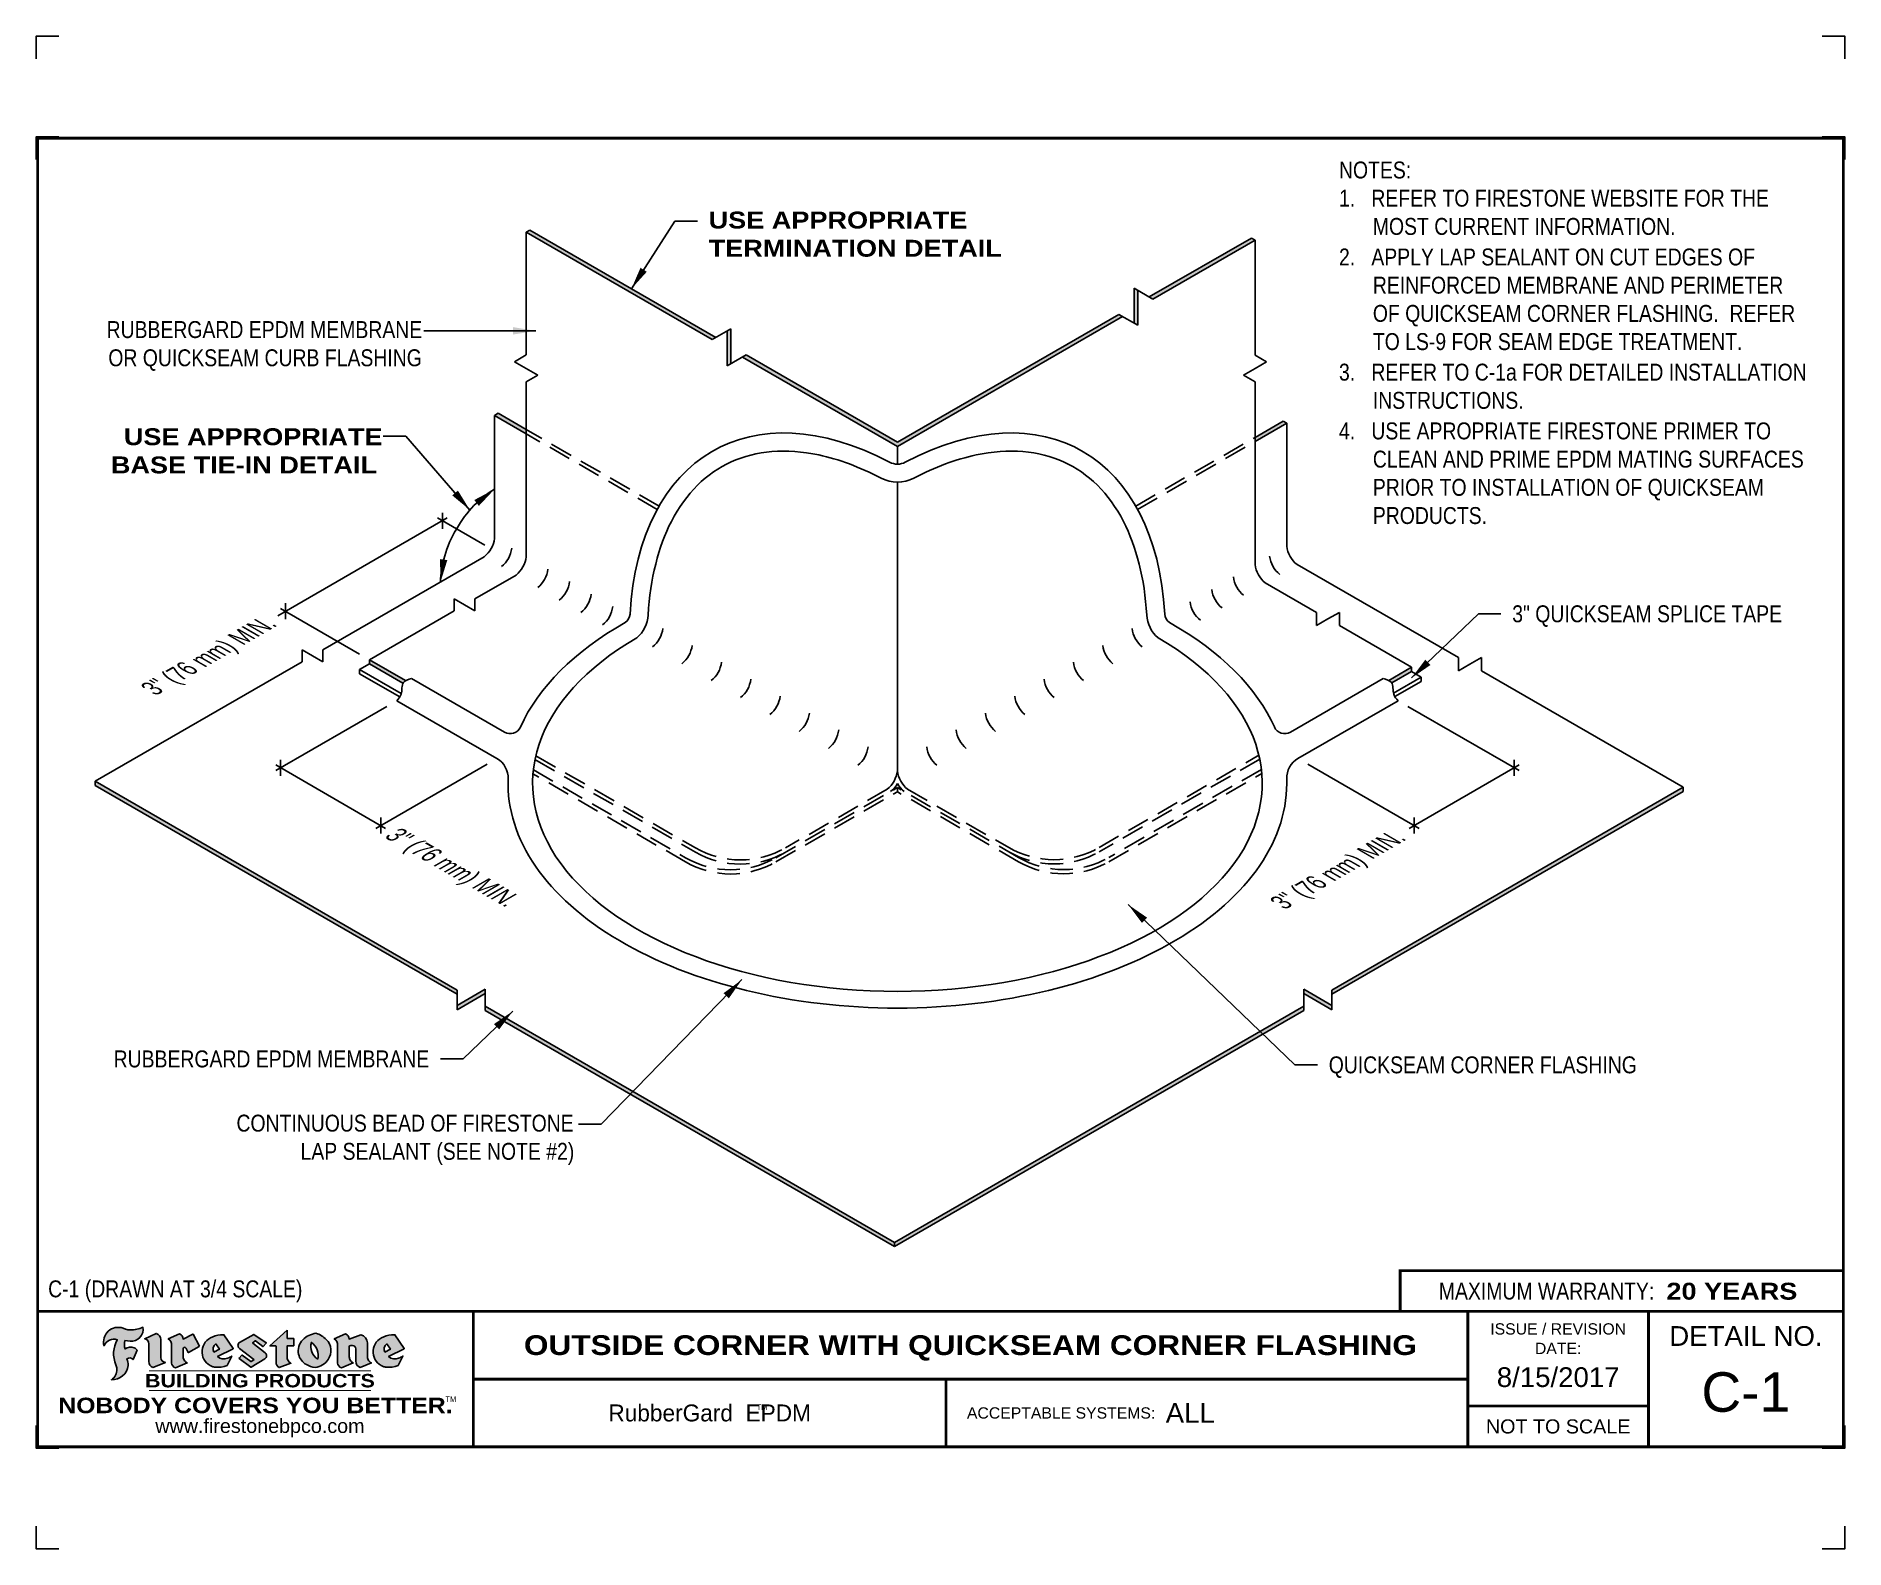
# Model space of a CAD drawing. Header units: inches. Extents: x 99.4 to 119.5, y -186.4 to -169.7.
import ezdxf
from ezdxf.enums import TextEntityAlignment as Align

# ---------------------------------------------------------------- set-up
doc = ezdxf.new("R2010")
doc.units = ezdxf.units.IN
doc.header["$MEASUREMENT"] = 0
doc.linetypes.add('HIDDEN', pattern=[0.375, 0.25, -0.125])
doc.layers.get('0').update_dxf_attribs({"linetype": 'CONTINUOUS'})
doc.layers.get('DEFPOINTS').update_dxf_attribs({"linetype": 'CONTINUOUS'})
for name, color, linetype in [('FSBP-ANNO-NOTE', 7, 'CONTINUOUS'), ('FSBP-MEMBRANE', 7, 'CONTINUOUS'), ('FSBP-SEALANTS', 1, 'CONTINUOUS'), ('FSBP-TTLB', 7, 'CONTINUOUS'), ('FSBP-TTLB-BORDER', 7, 'CONTINUOUS'), ('FSBP-TTLB-TEXT', 7, 'CONTINUOUS')]:
    doc.layers.add(name, color=color, linetype=linetype)
doc.styles.add('FSBP_ARIAL', font='arial.ttf')
doc.styles.add('FSBP_ARIAL_BOLD', font='')
doc.styles.add('FSBP_ARIAL_NAR', font='ARIALN.TTF')
doc.styles.add('FSBP_BANKGOTHIC', font='bgothm.ttf')
doc.styles.get('FSBP_ARIAL_BOLD').set_extended_font_data('Arial Black')
doc.dimstyles.new('FSBP-LEADER', dxfattribs={"dimtxt": 0.1875, "dimasz": 0.25, "dimexe": 0.0625, "dimexo": 0.125, "dimgap": 0.125, "dimtad": 0, "dimtih": 1, "dimtoh": 1, "dimdec": 4, "dimzin": 0, "dimdsep": 46, "dimlunit": 4, "dimtxsty": 'FSBP_ARIAL_NAR', "dimcen": 0.09375, "dimclrd": 256, "dimclre": 256, "dimclrt": 256, "dimadec": 0, "dimazin": 0, "dimtfac": 1, "dimtdec": 4, "dimtofl": 0, "dimtmove": 0, "dimatfit": 3, "dimfxl": 0, "dimtolj": 1, "dimtzin": 0, "dimlwd": -1, "dimlwe": -1, "dimarcsym": 0})

msp = doc.modelspace()

# ---------------------------------------------------------------- texts
at = {"layer": 'DEFPOINTS', "style": 'FSBP_ARIAL_NAR'}
msp.add_text('C-1 (DRAWN AT 3/4 SCALE)', height=0.1875, dxfattribs=at).set_placement((99.57985848452961, -183.5538428898482), align=Align.MIDDLE_LEFT)
at = {"layer": 'FSBP-ANNO-NOTE', "style": 'FSBP_ARIAL_NAR'}
for s, p in [('3" QUICKSEAM SPLICE TAPE', (115.7947811797795, -176.0735989733138)), ('QUICKSEAM CORNER FLASHING', (113.7626007531717, -181.0716891323955))]:
    msp.add_text(s, height=0.1875, dxfattribs=at).set_placement(p, align=Align.MIDDLE_LEFT)
at = {"layer": 'FSBP-ANNO-NOTE', "style": 'FSBP_ARIAL_NAR', "oblique": 329.9999999999999}
for p in [(102.081524160457, -176.1192261459902), (114.5872897358325, -178.4898617191633)]:
    msp.add_text('3" (76 mm) MIN.', height=0.1875, rotation=30.00000000000054, dxfattribs=at).set_placement(p, align=Align.MIDDLE_RIGHT)
at = {"layer": 'FSBP-ANNO-NOTE', "style": 'FSBP_ARIAL_NAR', "oblique": 30}
msp.add_text('3" (76 mm) MIN.', height=0.1875, rotation=329.9999999999994, dxfattribs=at).set_placement((103.3399539383794, -178.4644277533457), align=Align.MIDDLE_LEFT)
at = {"layer": 'FSBP-ANNO-NOTE', "style": 'FSBP_ARIAL_NAR'}
msp.add_text('RUBBERGARD EPDM MEMBRANE', height=0.1875, dxfattribs=at).set_placement((103.8005003713806, -181.0061198992508), align=Align.MIDDLE_RIGHT)
at = {"layer": 'FSBP-ANNO-NOTE', "char_height": 0.1875, "attachment_point": 1}
for s, width, gutter_width, heights, insert, style in [('NOTES:\\P1.   REFER TO FIRESTONE WEBSITE FOR THE                \\P{\\W6.27837; }MOST CURRENT INFORMATION.\\P{\\H0.08333x; \\P}2.   APPLY LAP SEALANT ON CUT EDGES OF \\P{\\W6.27837; }REINFORCED MEMBRANE AND PERIMETER \\P{\\W6.27837; }OF QUICKSEAM CORNER FLASHING.  REFER \\P{\\W6.27837; }TO LS-9 FOR SEAM EDGE TREATMENT.\\P{\\H0.08333x;\\P}3.   REFER TO C-1a FOR DETAILED INSTALLATION \\P{\\W6.27837; }INSTRUCTIONS.\\P{\\H0.08333x;\\P}4.   USE APROPRIATE FIRESTONE PRIMER TO \\P{\\W6.27837; }CLEAN AND PRIME EPDM MATING SURFACES \\P{\\W6.27837; }PRIOR TO INSTALLATION OF QUICKSEAM \\P{\\W6.27837; }PRODUCTS.', 5.197682732639095, 23.08110225731588, [4.379606159238849], (113.8761652223982, -171.0622816118493), 'FSBP_ARIAL_NAR'), ('USE APPROPRIATE TERMINATION DETAIL', 3.577814670432417, 5, [0], (106.8945945037916, -171.6168262598296), 'FSBP_ARIAL_BOLD'), ('{\\W1.83884; }RUBBERGARD EPDM MEMBRANE \\P{\\W2.16218; }OR QUICKSEAM CURB FLASHING', 3.577814670432417, 5, [0], (100.1171397361832, -172.8306189826435), 'FSBP_ARIAL_NAR'), ('{\\W9.66579; }USE APPROPRIATE \\P{\\W7.94105; }BASE TIE-IN DETAIL', 3.577814670432417, 5, [0], (99.61299703278458, -174.0177772246461), 'FSBP_ARIAL_BOLD'), ('{\\W3.83969; }CONTINUOUS BEAD OF FIRESTONE \\P{\\W7.862;  }LAP SEALANT (SEE NOTE #2)', 3.942633735287671, 5, [0], (101.4360178898629, -181.6237428122754), 'FSBP_ARIAL_NAR')]:
    msp.add_mtext_dynamic_manual_height_columns(s, width=width, gutter_width=gutter_width, heights=heights, dxfattribs=dict(at, insert=insert, style=style))

# ---------------------------------------------------------------- blocks, each defined once
blk = doc.blocks.new('TTLB-EPDM_1')
at = {"layer": 'FSBP-TTLB-TEXT'}
h = blk.add_hatch(color=1, dxfattribs=at)
edge = h.paths.add_edge_path()
edge.add_arc((1.037309769669573, -0.1982514792917306), 0.1319107607348553, 264.0410451462098, 370.3106169565175)
edge.add_arc((1.027551646585694, 0.1214293576525799), 0.3273056962876235, 270.05058356628535, 295.23459397187514, ccw=False)
edge.add_arc((1.022801957313345, -0.06680179986895154), 0.1391656561713503, 249.3281275763668, 272.0749124149863, ccw=False)
edge.add_line((0.9736743133014443, -0.1970076156048179), (0.9474927838574558, -0.1852745150568325))
edge.add_arc((0.8939498971398288, -0.3394262635682071), 0.1631857907024099, 70.84590087378872, 194.3325259843273)
edge.add_arc((0.8444260109029493, -0.4259936440910768), 0.1179914261095279, 70.96950098067128, 156.9641407594482, ccw=False)
edge.add_arc((1.153141409296894, -0.4684497516079468), 0.3110405457095052, 150.3231137483159, 203.2084295854517)
edge.add_arc((0.7562495500622943, -0.6412608153899899), 0.1218587156617311, 0.8849157075190988, 24.34668939894999, ccw=False)
edge.add_arc((0.7493781665697374, -0.6475258110744375), 0.1289731377238325, -58.36655102076742, 3.6216782311386737, ccw=False)
edge.add_arc((0.8256699029544474, -0.5792158350996106), 0.1783301886510354, 267.2205474105585, 354.1381621173521)
edge.add_arc((0.7903121048625305, -0.6011409294291745), 0.212787892960859, 0.9996158580669322, 21.00503380861244)
edge.add_arc((1.01880712263941, -0.5666691048185161), 0.05136395668415847, 40.82117713173261, 125.52727787225791, ccw=False)
edge.add_line((1.057676976260041, -0.5330924682126437), (1.102776947655911, -0.4308018311949837))
edge.add_arc((1.040858222524664, -0.4699705673995949), 0.07326744446031509, 32.31675181867256, 66.31481236598174)
edge.add_arc((1.032262518825329, -0.5063316993097662), 0.1102246948011782, 69.8179132332389, 125.254734720681)
edge.add_arc((1.127708877207287, -0.368959353531244), 0.1659710644737306, 164.1569669952081, 196.5811013160487, ccw=False)
edge.add_line((0.9680425188342383, -0.3236487780942383), (1.023615334387159, -0.3294494641845773))
h = blk.add_hatch(color=1, dxfattribs=at)
edge = h.paths.add_edge_path()
edge.add_line((1.275239419159561, -0.6223407783464694), (1.415345367376062, -0.5660418822574371))
edge.add_arc((1.421019305783958, -0.5090099247487757), 0.05731350411836949, 181.9717871001989, 264.31851000495806, ccw=False)
edge.add_line((1.363739737527226, -0.5109819325197265), (1.363412352251203, -0.3102363679013962))
edge.add_arc((1.294263659668751, -0.3103491388303989), 0.06914878453844908, 0.0934405599591014, 72.42834396969012)
edge.add_line((1.315139561173908, -0.2444268274366692), (1.186839444240604, -0.3024209471341379))
edge.add_arc((1.175246268095289, -0.3585110609420917), 0.05727567197445628, -0.017399788185912257, 78.322067691347, ccw=False)
edge.add_line((1.232521937428658, -0.3585284546236807), (1.232574268422297, -0.555126496687123))
edge.add_arc((1.305699496415486, -0.5558575689677219), 0.07312888236350451, 179.4272023230205, 245.3845503102953)
h = blk.add_hatch(color=1, dxfattribs=at)
edge = h.paths.add_edge_path()
edge.add_line((1.792026821926584, -0.3839679064720229), (1.722158956877934, -0.2518542302253621))
edge.add_arc((1.720119655279638, -0.2529327078887852), 0.002306916790721817, 27.87197133405656, 117.3766794470751)
edge.add_line((1.719058846382097, -0.250884159729182), (1.610638460368705, -0.3070279753467702))
edge.add_arc((1.547088841662962, -0.3061026658494403), 0.06355635479880145, 359.165808011073, 425.8793658831422)
edge.add_line((1.573061729235633, -0.2480956029480268), (1.446879247402876, -0.3051325108639702))
edge.add_arc((1.407812067100189, -0.370357133046621), 0.07602957263902092, -3.441403975725109, 59.07992244284969, ccw=False)
edge.add_line((1.483704536400296, -0.3749210150788969), (1.483704536400296, -0.5723838140635706))
edge.add_arc((1.54053746518044, -0.568254406115083), 0.05698275005415228, 184.1557352478595, 255.3066498366543)
edge.add_line((1.526084036778343, -0.6233736605654059), (1.657291340682093, -0.570650514527486))
edge.add_arc((1.688298576827198, -0.5021390388423987), 0.0752015358480571, 207.5160880841914, 245.649226723163, ccw=False)
edge.add_arc((1.721050197024907, -0.4914488168456328), 0.1093332836229113, 179.4823365255141, 204.5537900001094, ccw=False)
edge.add_line((1.611721375809452, -0.4904610114968335), (1.611721375809452, -0.4126404716788983))
edge.add_arc((1.628589765097195, -0.414159299036043), 0.01693662875851176, 28.356188110622725, 174.8549701683585, ccw=False)
edge.add_arc((1.627340435522395, -0.4197189881350504), 0.02111886817708033, 22.216893572439517, 40.10213956426492, ccw=False)
edge.add_line((1.646891420738257, -0.4117336534413738), (1.666638796144639, -0.4549750258192233))
edge.add_arc((1.668737246926742, -0.4540167099035481), 0.002306916790685496, 204.545128184284, 299.6323508190091)
edge.add_line((1.669877862091766, -0.4560219186518992), (1.791128135493295, -0.3870515928837648))
edge.add_line((1.791128135493295, -0.3870515928837648), (1.792026821926584, -0.3839679064720229))
h = blk.add_hatch(color=1, dxfattribs=at)
h.paths.add_polyline_path([(2.063388732080512, -0.2583237030618903, 0.02524281661523788), (2.025024361750752, -0.2610532129309178, 0.1213611957758757), (1.901773912052249, -0.3008158885520373, 0.6151668103976068), (1.93274136141747, -0.6099060679591872, 0.05306812109568645), (1.967936229862175, -0.617865745600497, 0.1150932231766138), (2.099126721549737, -0.5994933789882708), (2.151195569562105, -0.4944891916583316, -0.08755405562188731), (2.104230609512001, -0.5187113292177372, -0.265591761123442), (1.992692314386659, -0.5010701623316862), (2.165347897647223, -0.4141184325909109, 0.4518949533370738), (2.166222728871162, -0.4107679608846269)])
h.paths.add_polyline_path([(2.014217313945437, -0.4188965037300676), (1.951113654018855, -0.4515330109460507, -0.3720533890450154), (1.973177450672722, -0.3607130665457561)], flags=16)
h = blk.add_hatch(color=1, dxfattribs=at)
edge = h.paths.add_edge_path()
edge.add_arc((2.260407392426802, -0.3775796671688782), 0.04152450223225729, 123.20805433950699, 232.2027298779723, ccw=False)
edge.add_line((2.237665217914071, -0.3428366421988329), (2.393535971665983, -0.2540943745380986))
edge.add_arc((2.394677353533142, -0.2560991469722482), 0.002306916790741334, 55.64644466176611, 119.65426054492559, ccw=False)
edge.add_line((2.395979141996861, -0.2541946229174954), (2.531809646140459, -0.3470380726374032))
edge.add_arc((2.530468902927946, -0.3489153772789875), 0.002306916790700397, -42.731101238422525, 54.4661353739603, ccw=False)
edge.add_line((2.532163440279987, -0.3504807552658491), (2.498457913851155, -0.3869673252714421))
edge.add_arc((2.496763376499139, -0.3854019472845934), 0.002306916790672934, 233.7527076894875, 317.26889876138785, ccw=False)
edge.add_line((2.495399362263356, -0.38726241234572), (2.413849913492982, -0.3274738082119626))
edge.add_arc((2.412485899257181, -0.3293342732731342), 0.002306916790720064, 53.75270768979358, 124.4135619297835)
edge.add_line((2.41118211687575, -0.3274311136421062), (2.382933981293377, -0.346782838468144))
edge.add_arc((2.38423776367478, -0.3486859980991606), 0.002306916790694898, 124.4135619293799, 231.8459020253626)
edge.add_line((2.382812599816248, -0.3505000469010184), (2.519899969301207, -0.4581994452042721))
edge.add_arc((2.494247019847682, -0.4908523236374461), 0.04152450223225742, -55.21225898295222, 51.84590202520428, ccw=False)
edge.add_line((2.517938320565804, -0.5249552055672808), (2.364434947484597, -0.6179520922513717))
edge.add_arc((2.36323960192349, -0.6159790200102006), 0.002306916790726996, 233.2955624372927, 301.20872157023314, ccw=False)
edge.add_line((2.361860787187538, -0.6178285429225383), (2.231266621301074, -0.5204709167214361))
edge.add_arc((2.232647938930649, -0.5186232623475259), 0.002306916790697672, 135.5134179846393, 233.21798691998708, ccw=False)
edge.add_line((2.231002150870836, -0.5170067083764565), (2.262839375599356, -0.4845937328397696))
edge.add_arc((2.264485163659225, -0.4862102868108537), 0.002306916790748497, 53.0352839999411, 135.513417985369, ccw=False)
edge.add_line((2.265872365996302, -0.4843670465239001), (2.361834678328762, -0.5565872257804898))
edge.add_arc((2.363221880665761, -0.5547439854936304), 0.002306916790627066, 233.0352840000685, 302.2362632414394)
edge.add_line((2.36445241715569, -0.5566953042850713), (2.39428499383348, -0.5378823484768844))
edge.add_arc((2.393054457343549, -0.5359310296853765), 0.002306916790685166, 302.2362632406177, 412.2027298768422)
edge.add_line((2.394468296066179, -0.5341081404551886), (2.234958295420142, -0.4103916733127022))
h = blk.add_hatch(color=1, dxfattribs=at)
edge = h.paths.add_edge_path()
edge.add_line((2.763460561272041, -0.2072496393923444), (2.763460561272041, -0.2969520779963801))
edge.add_arc((2.765767478062699, -0.2969520779963943), 0.00230691679065842, 179.9999999996471, 269.9999999996471)
edge.add_line((2.765767478062685, -0.2992589947870528), (2.835417693520355, -0.2992589947870528))
edge.add_arc((2.835417693520355, -0.3015659115777538), 0.002306916790701052, 0, 90, ccw=False)
edge.add_line((2.837724610311056, -0.3015659115777538), (2.837724610311056, -0.3790761307453892))
edge.add_arc((2.83541769352037, -0.3790761307453749), 0.002306916790686842, 269.99999999964706, 359.99999999964706, ccw=False)
edge.add_line((2.835417693520355, -0.3813830475360618), (2.765767478062685, -0.3813830475360618))
edge.add_arc((2.765767478062699, -0.3836899643267202), 0.00230691679065842, 90.00000000035294, 180.0000000003529)
edge.add_line((2.763460561272041, -0.3836899643267344), (2.763460561272041, -0.5033995910642801))
edge.add_arc((2.836735953378943, -0.5071368822038516), 0.07337063740681413, 177.0802527808789, 245.3249543133826)
edge.add_line((2.806105814540615, -0.5738080530967267), (2.674529557384915, -0.6226036013049594))
edge.add_arc((2.708610405062069, -0.564298408791804), 0.06753517344606039, 177.0345319916277, 239.6926428024901, ccw=False)
edge.add_line((2.641165668230087, -0.560804539009709), (2.641165668230087, -0.3836899643267344))
edge.add_arc((2.638858751439429, -0.3836899643267202), 0.00230691679065842, 359.9999999996471, 449.999999999647)
edge.add_line((2.638858751439443, -0.3813830475360618), (2.572857950769389, -0.3813830475360618))
edge.add_line((2.572857950769389, -0.3813830475360618), (2.763460561272041, -0.2072496393923444))
h = blk.add_hatch(color=1, dxfattribs=at)
edge = h.paths.add_edge_path(flags=16)
edge.add_arc((2.940363509127394, -0.4847985213681437), 0.1684614578629418, 344.5558804047865, 417.0140046669545)
edge.add_arc((3.194458079644619, -0.3883534532477785), 0.1684614578629414, 164.5558804047864, 237.0140046669546)
edge = h.paths.add_edge_path()
edge.add_arc((3.069375116502199, -0.4399344555144872), 0.1828726885096673, 136.0914512150047, 191.213418978326)
edge.add_arc((3.064939550433406, -0.4318234379590333), 0.1803148804748503, 194.0167254156723, 240.6663730831859)
edge.add_arc((3.098047041778981, -0.3845058757092554), 0.2378525180183701, 239.2975390661776, 264.2889872773176)
edge.add_arc((3.04884478212623, -0.4190232383793012), 0.203760689247156, 277.1986764832036, 326.503572961274)
edge.add_arc((3.077739326803546, -0.4341046616465112), 0.171374865791709, 325.3768876809902, 406.3828327799087)
edge.add_arc((3.011839488065919, -0.4896144380417797), 0.2571945645850002, 44.28462553519766, 73.82901434867304)
edge.add_arc((3.117152499586992, -0.4983433120546693), 0.2579560664039132, 97.50292863483666, 134.1039137579027)
h = blk.add_hatch(color=1, dxfattribs=at)
edge = h.paths.add_edge_path()
edge.add_line((3.322690228557462, -0.5721896537377091), (3.322690228557462, -0.3749210150788969))
edge.add_arc((3.246797759257384, -0.3703571330465745), 0.076029572638996, 356.5585960242387, 419.0799224428129)
edge.add_line((3.285864939560099, -0.3051325108639702), (3.412047421392799, -0.2480956029480268))
edge.add_arc((3.386074533820159, -0.3061026658494941), 0.06355635479883807, 0.3962622833877276, 65.87936588318718, ccw=False)
edge.add_line((3.449629368605429, -0.3056631084210863), (3.580526418688805, -0.2593848434574539))
edge.add_arc((3.555744121700958, -0.3530904070730321), 0.09692726601172152, 2.366977007666776, 75.18615851992018, ccw=False)
edge.add_line((3.652588689330287, -0.3490873311063041), (3.652588689330287, -0.4883770011386872))
edge.add_arc((3.761877549389556, -0.4914934052703811), 0.1093332836229047, 178.3666365323574, 204.5537900000422)
edge.add_arc((3.729125929191727, -0.5021836272670953), 0.07520153584796169, 207.5160880841711, 245.2240541443093)
edge.add_line((3.697611150971852, -0.5704631245385627), (3.572585913552643, -0.6207021253773775))
edge.add_arc((3.59534718600759, -0.5526356419907701), 0.07177131519198746, 180.3328587115751, 251.51018566665869, ccw=False)
edge.add_line((3.523577081955409, -0.5530525936986663), (3.523577081955409, -0.4153032515383615))
edge.add_arc((3.486319529276879, -0.4148773504126441), 0.0372599868942854, 359.3450650296066, 449.0500281941028)
edge.add_arc((3.482769874121713, -0.4419622099033496), 0.06447454900600783, 86.29402372314017, 119.8211331593848)
edge.add_line((3.450707067966732, -0.3860252459975726), (3.450707067966732, -0.4904610114968335))
edge.add_arc((3.560035889182251, -0.491448816845647), 0.1093332836229751, 179.4823365255069, 204.5537900001023)
edge.add_arc((3.527284268984408, -0.5021390388424952), 0.07520153584796385, 207.5160880841699, 245.6492267231416)
edge.add_line((3.496277032839316, -0.570650514527486), (3.365069728935509, -0.6233736605654059))
edge.add_arc((3.37950248606194, -0.5682868177318081), 0.05694615642555727, 183.9298782390169, 255.318496325343, ccw=False)
h = blk.add_hatch(color=1, dxfattribs=at)
h.paths.add_polyline_path([(3.957695472291277, -0.2583237030618903, 0.02524281661523822), (3.919331101961575, -0.2610532129309178, 0.1085638477195505), (3.807890832595604, -0.2939221658134414, 0.6425897848490651), (3.827048101628293, -0.6099060679591872, 0.05306812109569052), (3.862242970072884, -0.617865745600497, 0.1150932231766133), (3.993433461760503, -0.5994933789882708), (4.045502309772871, -0.4944891916583316, -0.08755405562189084), (3.998537349722767, -0.5187113292177372, -0.2655917611234366), (3.886999054597368, -0.5010701623316862), (4.059654637857989, -0.4141184325909109, 0.4518949533370731), (4.060529469081928, -0.4107679608846269)])
h.paths.add_polyline_path([(3.90852405415626, -0.4188965037300676), (3.845420394229677, -0.4515330109460507, -0.3720533890450147), (3.867484190883488, -0.3607130665457561)], flags=16)
at = {"layer": 'DEFPOINTS', "linetype": 'Continuous', "ltscale": 1.75}
for points in [[(-0.015625, 13.88083333333333), (-0.015625, 14.13083333333333), (0.234375, 14.13083333333333)], [(20.01562500000003, 13.88083333333333), (20.01562500000003, 14.13083333333333), (19.76562500000003, 14.13083333333333)], [(-0.015625, -2.380833333333342), (-0.015625, -2.630833333333342), (0.234375, -2.630833333333342)], [(20.01562500000003, -2.380833333333342), (20.01562500000003, -2.630833333333342), (19.76562500000003, -2.630833333333342)]]:
    blk.add_lwpolyline(points, dxfattribs=at)
at = {"layer": 'DEFPOINTS', "color": 1}
for points in [[(0.234375, 13.015625), (-0.015625, 13.015625), (-0.015625, 12.765625)], [(20.015625, 12.765625), (20.015625, 13.015625), (19.765625, 13.015625)], [(0.234375, -1.515625), (-0.015625, -1.515625), (-0.015625, -1.265625)], [(20.015625, -1.265625), (20.015625, -1.515625), (19.765625, -1.515625)]]:
    blk.add_lwpolyline(points, dxfattribs=at)
at = {"layer": 'FSBP-TTLB', "const_width": 0.03125}
blk.add_lwpolyline([(15.09028770518938, 0), (20, 0), (20, 0.4512598240669945), (15.09028770518938, 0.4512598240669945)], close=True, dxfattribs=at)
for points in [[(0, 0), (0, -1.5), (20, -1.5), (20, 0), (0, 0)], [(4.825208527206769, 0), (4.825208527206769, -0.75)], [(15.84028770518938, 0), (15.84028770518938, -1.5)], [(17.84110496735593, 0), (17.84110496735593, -1.5)], [(20, 0), (20, -1.5)], [(4.825208527206769, -0.75), (15.84028770518938, -0.75)], [(4.825208527206769, -0.75), (4.825208527206769, -1.5)], [(15.84028770518938, -1.048740175933006), (17.84110496735593, -1.048740175933006)]]:
    blk.add_lwpolyline(points, dxfattribs=at)
at = {"layer": 'FSBP-TTLB-BORDER', "const_width": 0.03125}
blk.add_lwpolyline([(20, 0), (20, 13), (0, 13), (0, 0)], dxfattribs=at)
at = {"layer": 'FSBP-TTLB-TEXT', "color": 1}
blk.add_line((0.7358432058323388, -0.379822754145593), (0.7358432058323388, -0.379822754145593), dxfattribs=at)
for points in [[(1.023615323725323, -0.3294494630716969, 0.5000510906601082), (1.167090420776901, -0.1746414942047778, -0.1103304102359608), (1.027840608309816, -0.2058762110801382, -0.09957876667165425), (0.9736743133014443, -0.1970076156048179), (0.9474927838574558, -0.1852745150568325, 0.5978159689075124), (0.7358432058323388, -0.379822754145593, -0.3938834584182213), (0.8828996422548698, -0.3144510229727047, 0.2349406564350952), (0.86727108227484, -0.5910237178633082, -0.1027304183841549), (0.8780937320133262, -0.6393788197974146, -0.2772692352614086), (0.8170223912655956, -0.7573362346216896, 0.3985429150902959), (1.003067614090241, -0.5974286950643517, 0.0875124847930418), (0.9889600163401155, -0.5248671157293501, -0.3874031597924062), (1.057676976260041, -0.5330924682126437), (1.102776947655911, -0.4308018311949837, 0.1494423498871741), (1.07029056398062, -0.4028746979725923, 0.2467195073738216), (0.9686394281704906, -0.4163228904100862, -0.1424285161541127), (0.9680425188342383, -0.3236487780942383), (1.023615334387159, -0.3294494641845773)], [(2.166222728871162, -0.4107679608846269), (2.063388732080512, -0.2583237030618903, 0.02524281661523788), (2.025024361750752, -0.2610532129309178, 0.1085638477195265), (1.913584092384895, -0.2939221658134414, 0.6425897848491228), (1.93274136141747, -0.6099060679591872, 0.05306812109568648), (1.967936229862175, -0.617865745600497, 0.1150932231766137), (2.099126721549737, -0.5994933789882708), (2.151195569562105, -0.4944891916583316, -0.0875540556218873), (2.104230609512001, -0.5187113292177372, -0.2655917611234418), (1.992692314386659, -0.5010701623316862), (2.165347897647223, -0.4141184325909109)], [(2.763460561272041, -0.2072496393923444), (2.763460561272041, -0.2969520779963801, 0.4142135623730958), (2.765767478062685, -0.2992589947870528), (2.835417693520355, -0.2992589947870528, -0.414213562373095), (2.837724610311056, -0.3015659115777538), (2.837724610311056, -0.3790761307453892, -0.4142135623730938), (2.835417693520355, -0.3813830475360618), (2.765767478062685, -0.3813830475360618, 0.4142135623730958), (2.763460561272041, -0.3836899643267344), (2.763460561272041, -0.5033995910642801, 0.3068985753588853), (2.806105814540615, -0.5738080530967267), (2.674529557384915, -0.6226036013049594, -0.2804194150632976), (2.641165668230087, -0.560804539009709), (2.641165668230087, -0.3836899643267344, 0.414213562373095), (2.638858751439443, -0.3813830475360618), (2.572857950769389, -0.3813830475360618), (2.763460561272041, -0.2072496393923444)], [(4.060529469081928, -0.4107679608846269), (3.957695472291277, -0.2583237030618903, 0.02524281661523788), (3.919331101961575, -0.2610532129309178, 0.1085638477195265), (3.807890832595604, -0.2939221658134414, 0.6425897848491228), (3.827048101628293, -0.6099060679591872, 0.05306812109568648), (3.862242970072884, -0.617865745600497, 0.1150932231766137), (3.993433461760503, -0.5994933789882708), (4.045502309772871, -0.4944891916583316, -0.0875540556218873), (3.998537349722767, -0.5187113292177372, -0.2655917611234418), (3.886999054597368, -0.5010701623316862), (4.059654637857989, -0.4141184325909109)], [(4.059654637857989, -0.4141184325909109, 0.4518949533370731), (4.060529469081928, -0.4107679608846269, 0.4518949533370731)]]:
    blk.add_lwpolyline(points, format="xyb", dxfattribs=at)
for points in [[(1.275239419159561, -0.6223407783464694), (1.415345367376062, -0.5660418822574371, -0.3756100036733062), (1.363739737527226, -0.5109819325197265), (1.363412352251203, -0.3102363679013962, 0.3265360292958048), (1.315139561173908, -0.2444268274366692), (1.186839444240604, -0.3024209471341379, -0.3557863980845349), (1.232521937428658, -0.3585284546236807), (1.232574268422297, -0.555126496687123, 0.2960110723418457)], [(1.792026821926584, -0.3839679064720229), (1.722158956877934, -0.2518542302253621, 0.4116839150163434), (1.719058846382097, -0.250884159729182), (1.610638460368705, -0.3070279753467702, 0.2996033003794034), (1.573061729235633, -0.2480956029480268), (1.446879247402876, -0.3051325108639702, -0.2797757560995365), (1.483704536400296, -0.3749210150788969), (1.483704536400296, -0.5723838140635706, 0.320828638474519), (1.526084036778343, -0.6233736605654059), (1.657291340682093, -0.570650514527486, -0.1679398621276611), (1.621603752698661, -0.5368819723450571, -0.1098333365370753), (1.611721375809452, -0.4904610114968335), (1.611721375809452, -0.4126404716788983, -0.743334502655012), (1.64349420176768, -0.4061152228778298, -0.07819791644735608), (1.646891420738257, -0.4117336534413738), (1.666638796144639, -0.4549750258192233, 0.4404648714563479), (1.669877862091766, -0.4560219186518992), (1.791128135493295, -0.3870515928837648)], [(1.951113654018855, -0.4515330109460507), (2.014217313945437, -0.4188965037300676), (1.973177450672722, -0.3607130665457561, 0.3720533890450154)], [(2.234958295420142, -0.4103916733127022, -0.5150044486718882), (2.237665217914071, -0.3428366421988329), (2.393535971665983, -0.2540943745380986, -0.2867822934100265), (2.395979141996861, -0.2541946229174954), (2.531809646140459, -0.3470380726374032, -0.4515027974650387), (2.532163440279987, -0.3504807552658491), (2.498457913851155, -0.3869673252714421, -0.3814439164929681), (2.495399362263356, -0.38726241234572), (2.413849913492982, -0.3274738082119626, 0.3184718635035665), (2.41118211687575, -0.3274311136421062), (2.382933981293377, -0.346782838468144, 0.5064094529656681), (2.382812599816248, -0.3505000469010184), (2.519899969301207, -0.4581994452042721, -0.5043597839115849), (2.517938320565804, -0.5249552055672808), (2.364434947484597, -0.6179520922513717, -0.3053163970316367), (2.361860787187538, -0.6178285429225383), (2.231266621301074, -0.5204709167214361, -0.4541703869768119), (2.231002150870836, -0.5170067083764565), (2.262839375599356, -0.4845937328397696, -0.3762644290664977), (2.265872365996302, -0.4843670465239001), (2.361834678328762, -0.5565872257804898, 0.3114700032088108), (2.36445241715569, -0.5566953042850713), (2.39428499383348, -0.5378823484768844, 0.520381097387146), (2.394468296066179, -0.5341081404551886)], [(2.937624918725987, -0.3131105398334029, 0.2452625673097023), (2.889993533867141, -0.4754966266250307, 0.2064059665179019), (2.976604338974084, -0.5890186876871866, 0.1094800500670344), (3.074378098474654, -0.6211778035979165, 0.2185147641853038), (3.218764944843201, -0.5314757029352819, 0.3689489483072479), (3.195959963110113, -0.3100352223135445, 0.1296305888694145), (3.0834694040758, -0.242595816912754, 0.1610736375384317)], [(3.10274193015772, -0.5296595419651595, 0.3271311138286319), (3.032079658614293, -0.3434924326507627, 0.3271311138286322)], [(3.322690228557462, -0.5721896537377091), (3.322690228557462, -0.3749210150788969, 0.2797757560995341), (3.285864939560099, -0.3051325108639702), (3.412047421392799, -0.2480956029480268, -0.2937618496109166), (3.449629368605429, -0.3056631084210863), (3.580526418688805, -0.2593848434574539, -0.3288760160581939), (3.652588689330287, -0.3490873311063041), (3.652588689330287, -0.4883770011386872, 0.114762897203527), (3.662431105063263, -0.536926560769686, 0.166032965990522), (3.697611150971852, -0.5704631245385627), (3.572585913552643, -0.6207021253773775, -0.3209557512194564), (3.523577081955409, -0.5530525936986663), (3.523577081955409, -0.4153032515383615, 0.4127061514896111), (3.48693727661589, -0.3776224848030694, 0.1473421876160361), (3.450707067966732, -0.3860252459975726), (3.450707067966732, -0.4904610114968335, 0.1098333365370753), (3.460589444855941, -0.5368819723450855, 0.1679398621276611), (3.496277032839316, -0.570650514527486), (3.365069728935509, -0.6233736605654059, -0.3219729545308964), (3.322690228557462, -0.5721896537377091, 29.1476284739)], [(3.845420394229677, -0.4515330109460507), (3.90852405415626, -0.4188965037300676), (3.867484190883488, -0.3607130665457561, 0.3720533890450154)]]:
    blk.add_lwpolyline(points, format="xyb", close=True, dxfattribs=at)
at = {"layer": 'FSBP-TTLB-TEXT'}
for points, const_width in [([(1.233926579809207, -0.6584455781731435), (3.691229482685259, -0.6584455781731577)], 0.0078125), ([(10.06152282927678, -0.75), (10.06152282927678, -1.5)], 0.03125), ([(1.233926579809207, -0.8761560960495984), (3.691229482685259, -0.8761560960495842)], 0.0078125)]:
    blk.add_lwpolyline(points, dxfattribs=dict(at, const_width=const_width))
at = {"layer": 'FSBP-TTLB-TEXT', "color": 1}
for centre, start, end in [((1.789987520328282, -0.3850463841354355), 299.6323508193319, 27.87197133380463), ((2.164310260790558, -0.412058050385383), 296.7304547840455, 34.00233684987403)]:
    blk.add_arc(centre, 0.00230691679068068, start, end, dxfattribs=at)
at = {"layer": 'FSBP-TTLB-TEXT', "style": 'FSBP_ARIAL_NAR'}
blk.add_text('MAXIMUM WARRANTY:', height=0.1875, dxfattribs=at).set_placement((17.90516569312837, 0.2256299120335257), align=Align.MIDDLE_RIGHT)
at = {"layer": 'FSBP-TTLB-TEXT'}
for s, height, style, p in [('ISSUE / REVISION', 0.125, 'FSBP_ARIAL', (16.84069633627263, -0.1938496373466023)), ('DETAIL NO.', 0.21875, 'FSBP_ARIAL', (18.92055248367797, -0.2724398367368792)), ('DATE:', 0.125, 'FSBP_ARIAL', (16.84069633627263, -0.409973105348854)), ('www.firestonebpco.com', 0.15625, 'FSBP_ARIAL', (2.462578031247233, -1.268657306740124)), ('RubberGard  EPDM', 0.1875, 'FSBP_BANKGOTHIC', (7.443365678241776, -1.125)), ('TM', 0.0625, 'FSBP_BANKGOTHIC', (8.023397742165457, -1.062518816683806)), ('NOT TO SCALE', 0.15625, 'FSBP_ARIAL', (16.84069633627263, -1.274370087966503))]:
    blk.add_text(s, height=height, dxfattribs=dict(at, style=style)).set_placement(p, align=Align.MIDDLE_CENTER)
at = {"layer": 'FSBP-TTLB-TEXT', "lineweight": 18, "style": 'FSBP_ARIAL_BOLD'}
blk.add_text('BUILDING PRODUCTS', height=0.1484375, dxfattribs=at).set_placement((2.462578031247233, -0.7673008371113639), align=Align.MIDDLE_CENTER)
at = {"layer": 'FSBP-TTLB-TEXT', "color": 1}
for s, height, style, p in [('NOBODY COVERS YOU BETTER.', 0.171875, 'FSBP_ARIAL_BOLD', (2.412604263603384, -1.041650450587369)), ('TM', 0.0625, 'FSBP_BANKGOTHIC', (4.576671173373001, -0.9725745042934193))]:
    blk.add_text(s, height=height, dxfattribs=dict(at, style=style)).set_placement(p, align=Align.MIDDLE_CENTER)
at = {"layer": 'FSBP-TTLB-TEXT', "style": 'FSBP_ARIAL'}
blk.add_text('ACCEPTABLE SYSTEMS:', height=0.125, dxfattribs=at).set_placement((10.29281281591562, -1.125), align=Align.MIDDLE_LEFT)
at = {"layer": 'FSBP-TTLB-TEXT'}
for tag, height, style, p in [('MAXIMUM_WARRANTY', 0.1875, 'FSBP_ARIAL_BOLD', (18.03987100774941, 0.2240244307510579)), ('ACCPT_SYSTEMS', 0.21875, 'FSBP_ARIAL', (12.49438170418193, -1.125))]:
    blk.add_attdef(tag, text='', height=height, dxfattribs=dict(at, style=style)).set_placement(p, align=Align.MIDDLE_LEFT)
for tag, height, style, p in [('DETAIL_DESCP_LINE_1', 0.21875, 'FSBP_ARIAL_BOLD', (10.33118450231211, -0.3736318192489421)), ('ISSUE_REV_DATE', 0.21875, 'FSBP_ARIAL', (16.84069633627263, -0.7282559425942452)), ('DETAIL_NUMBER', 0.4375, 'FSBP_ARIAL', (18.91941590748775, -0.8931630692489421))]:
    blk.add_attdef(tag, text='', height=height, dxfattribs=dict(at, style=style)).set_placement(p, align=Align.MIDDLE_CENTER)

# ---------------------------------------------------------------- hatches: boundary and pattern name
at = {"layer": 'FSBP-MEMBRANE'}
h = msp.add_hatch(color=256, dxfattribs=at)
h.paths.add_polyline_path([(108.9856482960158, -174.1730871039882), (107.3097133429022, -173.2054856076638), (107.2691184020998, -173.2289231076638), (108.9856482960159, -174.2199621039881), (111.479494158645, -172.7801395238816), (111.4388992178427, -172.7567020238817)])
h.paths.add_polyline_path([(111.606633472616, -172.8535434410275), (111.6472284134184, -172.8769809410275), (111.6472284134184, -172.6832981067359), (111.6472284134184, -172.4896152724444), (111.606633472616, -172.4661777724444)])
h.paths.add_polyline_path([(111.7743677273894, -172.5630191895902), (111.8149626681918, -172.5864566895902), (112.9462665190949, -171.9332981067359), (112.9056715782925, -171.9098606067359)])
h.paths.add_polyline_path([(107.1419790881288, -172.9149613562265), (107.1013841473264, -172.9383988562265), (107.1013841473264, -173.132081690518), (107.1013841473264, -173.3257645248095), (107.1419790881288, -173.3023270248095)])
h.paths.add_polyline_path([(104.9157605151776, -171.8233362981497), (104.8751655743752, -171.8467737981497), (106.9336498925529, -173.0352402733723), (106.9742448333554, -173.0118027733723)])
for points in [[(104.8751655743752, -174.0789195465071), (104.8751655743752, -174.0320445465071), (104.5639376948904, -173.8523570465072), (104.5233427540879, -173.8757945465072)], [(113.2980893393822, -173.9623188550931), (113.2574943985798, -173.9388813550931), (112.9462665190949, -174.118568855093), (112.946266519095, -174.165443855093)]]:
    msp.add_hatch(color=256, dxfattribs=at).paths.add_polyline_path(points)
h = msp.add_hatch(color=256, dxfattribs=at)
edge = h.paths.add_edge_path()
edge.add_line((103.1370298496311, -176.5824326750761), (103.1370298496311, -176.6293076750761))
edge.add_line((103.1370298496311, -176.6293076750761), (103.5088560277343, -176.8439816190958))
edge.add_spline(control_points=[(103.5088560277336, -176.8439816190971), (103.510523142692, -176.8405023572563), (103.5176044267423, -176.828502203689), (103.5289858237552, -176.8196781257876), (103.5387500958527, -176.8143659673711)], knot_values=[0.06583075985335092, 0.06583075985335092, 0.06583075985335092, 0.06583075985335092, 0.0787711346895673, 0.1132069202003327, 0.1132069202003327, 0.1132069202003327, 0.1132069202003327], degree=3, periodic=0)
edge.add_line((103.5387500958527, -176.8143659673711), (103.1370298496311, -176.5824326750761))
h = msp.add_hatch(color=256, dxfattribs=at)
edge = h.paths.add_edge_path()
edge.add_line((114.6797231367739, -176.7131304999388), (114.6797231367739, -176.6662554999386))
edge.add_line((114.6797231367738, -176.6662554999386), (114.4275929663594, -176.8118229216982))
edge.add_spline(control_points=[(114.4275929663594, -176.8118229216982), (114.4395178708262, -176.8176064773215), (114.4515191420775, -176.826123277307), (114.4591448214364, -176.8378719019109), (114.4602672194177, -176.8398334329045)], knot_values=[0.06014672811645703, 0.06014672811645703, 0.06014672811645703, 0.06014672811645703, 0.1002665453641163, 0.107936871351246, 0.107936871351246, 0.107936871351246, 0.107936871351246], degree=3, periodic=0)
edge.add_line((114.4602672194155, -176.8398334329009), (114.6797231367738, -176.7131304999388))
h = msp.add_hatch(color=256, dxfattribs=at)
h.paths.add_polyline_path([(104.4200466095407, -180.4219096826585), (104.4200466095407, -180.4687846826585), (108.9527334198624, -183.0857326327501), (108.9527334198624, -183.03885763275)])
h.paths.add_polyline_path([(104.4200466095407, -180.2813649368852), (104.4200466095407, -180.2344899368853), (104.1098240712931, -180.4135970028512), (104.1098240712931, -180.4604720028512)])
h.paths.add_polyline_path([(100.101630783486, -177.9286711430131), (100.101630783486, -177.9755461430132), (104.1098240712931, -180.2896776166926), (104.1098240712931, -180.2428026166926)])
h.paths.add_polyline_path([(113.4854202301841, -180.4687846826586), (113.4854202301841, -180.4219096826585), (108.9527334198624, -183.03885763275), (108.9527334198624, -183.0857326327501)])
h.paths.add_polyline_path([(113.485420230184, -180.2344899368853), (113.4854202301841, -180.2813649368852), (113.7956427684317, -180.4604720028512), (113.7956427684317, -180.4135970028512)])
h.paths.add_polyline_path([(117.6868864338312, -178.0430670389918), (117.6868864338312, -177.9961920389918), (113.7956427684317, -180.2428026166925), (113.7956427684317, -180.2896776166925)])

# ---------------------------------------------------------------- linework, layer by layer
at = {"layer": 'FSBP-ANNO-NOTE'}
for p, q in [((104.0003906961378, -175.0113680350764), (102.1227446810224, -176.0954274673457)), ((104.4150895786148, -175.3132945465072), (103.8921375206647, -175.0113680350764)), ((103.9462641084012, -175.1310063827247), (103.9462641084013, -174.9542296874281)), ((103.0287766741581, -176.5199326750761), (102.1540017959204, -176.0148811636452)), ((102.2081283836569, -176.1345195112935), (102.2081283836569, -175.9577428159969)), ((103.3321195376651, -177.0992788883694), (102.0996565532684, -177.8108417241767)), ((114.6391770575808, -177.0992788883694), (115.8716400419774, -177.8108417241767)), ((102.0996565532684, -177.7483417241767), (103.3169127870518, -178.4511249384243)), ((102.1537831410049, -177.867980071825), (102.1537831410049, -177.6912033765283)), ((104.4411225959755, -177.739562102617), (103.2086596115788, -178.4511249384243)), ((113.5301739992703, -177.739562102617), (114.762636983667, -178.4511249384243)), ((115.8716400419774, -177.7483417241767), (114.654383808194, -178.4511249384243)), ((115.8175134542409, -177.867980071825), (115.8175134542409, -177.6912033765283)), ((103.2627861993154, -178.5082632860726), (103.2627861993154, -178.331486590776)), ((114.7085103959304, -178.5082632860726), (114.7085103959304, -178.331486590776))]:
    msp.add_line(p, q, dxfattribs=at)
for points in [[(104.5233427540879, -174.6937407158599, 0, 0.08203125, 0), (104.3246414706813, -174.8453969600199, 0.08203125, 0.08203125, 0)], [(103.9257906377431, -175.7207914217256, 0, 0.08203125, 0), (103.9597751480374, -175.4731487972035, 0.08203125, 0.08203125, 0)]]:
    msp.add_lwpolyline(points, format="xyseb", dxfattribs=at)
at = {"layer": 'FSBP-ANNO-NOTE', "extrusion": (0, 0, -1)}
msp.add_ellipse((104.516506144695, -175.3797416647805), major_axis=(0.4176989407177826, 0.7234757875909127), ratio=0.5773502691896758, start_param=3.926990816999116, end_param=5.509360840329163, dxfattribs=at)
at = {"layer": 'FSBP-MEMBRANE'}
for p, q in [((104.8751655743752, -171.8467737981497), (104.9157605151776, -171.8233362981497)), ((104.8751655743752, -171.8467737981497), (106.9336498925529, -173.0352402733723)), ((104.8751655743752, -173.2054465038271), (104.8751655743752, -171.8467737981497)), ((104.9157605151776, -171.8233362981497), (106.9742448333554, -173.0118027733723)), ((112.9056715782925, -171.9098606067359), (111.7743677273894, -172.5630191895902)), ((111.8149626681918, -172.5864566895902), (112.9462665190949, -171.9332981067359)), ((112.9462665190949, -171.9332981067359), (112.9056715782925, -171.9098606067359)), ((112.9462665190949, -173.2088184040529), (112.9462665190949, -171.9332981067359)), ((111.606633472616, -172.4661777724444), (111.8149626681918, -172.5864566895902)), ((111.606633472616, -172.4661777724444), (111.606633472616, -172.8535434410275)), ((111.6472284134184, -172.8769809410275), (111.6472284134184, -172.4896152724444)), ((111.4388992178427, -172.7567020238817), (108.9856482960158, -174.1730871039881)), ((108.9856482976229, -174.2199621030603), (111.4794941586449, -172.7801395238817)), ((111.6472284134184, -172.8769809410275), (111.4388992178427, -172.7567020238817)), ((107.1419790881288, -172.9149613562265), (106.9336498925529, -173.0352402733723)), ((107.1013841473264, -173.3257645248095), (107.1013841473264, -172.9383988562265)), ((107.1419790881288, -172.9149613562265), (107.1419790881288, -173.3023270248096)), ((104.7456273610831, -173.2802354261417), (104.8751655743752, -173.2054465038271)), ((107.1013841473264, -173.3257645248095), (107.3097133429022, -173.2054856076638)), ((107.2691184020998, -173.2289231076638), (108.9856482976229, -174.219962104916)), ((107.3097133429023, -173.2054856076638), (108.9856482960158, -174.1730871039882)), ((113.07352999834, -173.282294008053), (112.9462665190949, -173.2088184040529)), ((104.8751655743752, -173.3550243484563), (104.7456273610831, -173.2802354261417)), ((105.0047037876673, -173.4298132707708), (104.8751655743752, -173.3550243484563)), ((105.0047037876673, -173.4298132707708), (104.8751655743752, -173.5046021930854)), ((112.8190030398498, -173.4292452160534), (112.9462665190949, -173.3557696120532)), ((112.8190030398498, -173.4292452160534), (112.946266519095, -173.5027208200535)), ((112.9462665190949, -173.3557696120532), (113.07352999834, -173.282294008053)), ((104.8751655743751, -175.4409216564227), (104.8751655743752, -173.5046021930854)), ((112.9462665190949, -175.5274459668648), (112.9462665190949, -173.5027208200535)), ((104.5233427540879, -173.8757945465072), (104.5639376948903, -173.8523570465072)), ((104.8751655743752, -174.032044546507), (104.5639376948903, -173.8523570465072)), ((104.5233427540879, -175.2377966564226), (104.5233427540879, -173.8757945465072)), ((104.8751655743752, -174.0789195465071), (104.5233427540879, -173.8757945465072)), ((112.946266519095, -174.118568855093), (113.2574943985798, -173.9388813550931)), ((112.9462665190949, -174.165443855093), (113.2980893393822, -173.9623188550931)), ((113.2980893393822, -173.9623188550931), (113.2574943985798, -173.9388813550931)), ((113.2980893393822, -175.3243209528871), (113.2980893393822, -173.9623188550931)), ((104.4101792892281, -175.4411295034064), (102.6233141832711, -176.4727765533362)), ((104.7620021095154, -175.6442545034063), (104.3056097945372, -175.907752729315)), ((113.4112528058496, -175.5276538129206), (115.198117910199, -176.5593008619222)), ((113.059429975794, -175.7307788072807), (113.6255136127821, -176.0576073474796)), ((104.0765719252326, -176.0399878048127), (103.1370298496311, -176.5824326750761)), ((104.1910908598849, -175.9738702670638), (104.0765719252326, -175.907752729315)), ((104.0765719252326, -175.907752729315), (104.0765719252326, -176.0399878048127)), ((104.3056097945372, -176.0399878048127), (104.1910908598849, -175.9738702670638)), ((104.3056097945372, -176.0399878048127), (104.3056097945372, -175.907752729315)), ((113.6255136127821, -176.2047538362334), (113.6255136127821, -176.0576073474796)), ((113.7529462101206, -176.1311805918565), (113.880378807459, -176.0576073474796)), ((113.880378807459, -176.0576073474796), (113.8803788074591, -176.2047538362334)), ((113.6255136127821, -176.2047538362334), (113.7529462101206, -176.1311805918565)), ((113.8803788074591, -176.2047538362335), (114.6797231367738, -176.6662554999386)), ((102.5087952486188, -176.538894091085), (102.3942763139665, -176.4727765533362)), ((102.3942763139665, -176.4727765533362), (102.3942763139665, -176.6050116288338)), ((102.6233141832711, -176.6050116288338), (102.6233141832711, -176.4727765533362)), ((102.3942763139665, -176.6050116288338), (100.1016307834859, -177.9286711430132)), ((102.6233141832711, -176.6050116288338), (102.5087952486188, -176.538894091085)), ((103.1370298496311, -176.6293076750761), (103.0287766741581, -176.6918076750761)), ((103.1370298496311, -176.5824326750761), (103.1370298496311, -176.6293076750761)), ((103.1370298496311, -176.6293076750761), (103.5088560277241, -176.8439816190898)), ((114.6797231367739, -176.6662554999386), (114.6797231367739, -176.7131304999388)), ((115.198117910199, -176.7064473506759), (115.198117910199, -176.5593008619222)), ((115.198117910199, -176.7064473506759), (115.3255505075375, -176.632874106299)), ((115.3255505075375, -176.632874106299), (115.4529831048759, -176.5593008619222)), ((115.4529831048759, -176.5593008619222), (115.452983104876, -176.7064473506759)), ((103.0287766741581, -176.6918076750761), (103.4903279606516, -176.958284434578)), ((103.0287766741581, -176.7386826750763), (103.0287766741581, -176.6918076750761)), ((103.4734945144677, -176.9954406398925), (103.0287766741581, -176.7386826750763)), ((114.6797231367738, -176.7131304999388), (114.4602672194459, -176.8398334328833)), ((114.7879763122469, -176.7756304999388), (114.4798195692093, -176.9535448784841)), ((114.4953111091725, -176.9914758337163), (114.7879763122469, -176.8225054999388)), ((114.6797231367738, -176.7131304999388), (114.7879763122469, -176.7756304999388)), ((114.7879763122469, -176.8225054999388), (114.7879763122469, -176.7756304999388)), ((115.452983104876, -176.7064473506759), (117.6868864338312, -177.9961920389918)), ((100.101630783486, -177.9286711430132), (104.1098240712931, -180.2428026166926)), ((100.101630783486, -177.9286711430132), (100.101630783486, -177.9755461430132)), ((100.101630783486, -177.9755461430132), (104.1098240712931, -180.2896776166926)), ((117.6868864338312, -177.9961920389918), (113.7956427684316, -180.2428026166925)), ((113.7956427684316, -180.2896776166926), (117.6868864338312, -178.0430670389919)), ((117.6868864338312, -178.0430670389919), (117.6868864338312, -177.9961920389918)), ((104.1098240712931, -180.4135970028512), (104.4200466095407, -180.2344899368853)), ((104.1098240712931, -180.4135970028512), (104.1098240712931, -180.2428026166926)), ((104.4200466095407, -180.2344899368853), (104.4200466095407, -180.4687846826583)), ((113.7956427684317, -180.4135970028512), (113.485420230184, -180.2344899368853)), ((113.485420230184, -180.2344899368853), (113.4854202301841, -180.4687846826583)), ((113.7956427684317, -180.4135970028512), (113.7956427684317, -180.2428026166926)), ((104.1098240712931, -180.4604720028511), (104.4200466095407, -180.2813649368852)), ((104.1098240712931, -180.4135970028512), (104.1098240712931, -180.4604720028511)), ((104.4200466095407, -180.4219096826585), (108.9527334198624, -183.03885763275)), ((104.4200466095407, -180.4687846826585), (108.9527334198624, -183.0857326327501)), ((113.4854202301841, -180.4219096826585), (108.9527334198624, -183.03885763275)), ((108.9527334198624, -183.0857326327501), (113.4854202301841, -180.4687846826586)), ((113.7956427684317, -180.4604720028511), (113.485420230184, -180.2813649368852)), ((113.7956427684317, -180.4135970028512), (113.7956427684317, -180.4604720028511)), ((108.9527334198624, -183.03885763275), (108.9527334198624, -183.0857326327501))]:
    msp.add_line(p, q, dxfattribs=at)
at = {"layer": 'FSBP-MEMBRANE', "linetype": 'HIDDEN'}
for p, q in [((106.3458810761023, -174.8811625373304), (104.8751655743752, -174.032044546507)), ((106.3260990879151, -174.9166164011255), (104.8751655743752, -174.0789195465071)), ((111.6254155183457, -174.8811625359349), (112.946266519095, -174.118568855093)), ((111.6451975065614, -174.9166163997134), (112.9462665190949, -174.165443855093)), ((104.9806678722056, -177.6468575836978), (106.7475125712712, -178.6669458463197)), ((111.2191049098087, -178.664244361668), (112.989744804169, -177.6419649451926)), ((106.6392593957983, -178.8231958463197), (104.9492604034826, -177.8474744731762)), ((104.9535501120853, -177.8030761375925), (106.6392593879536, -178.7763208463196)), ((104.971598067913, -177.6884961297481), (106.7475125712711, -178.7138208463197)), ((112.9989409494905, -177.683530548216), (111.2191049259025, -178.7111193616681)), ((113.017349467531, -177.7979023853699), (111.3273580986889, -178.7736193583394)), ((111.327358090775, -178.8204943616681), (113.0217848492572, -177.8422166165363)), ((107.6392593879536, -178.7763208463196), (108.9856482976229, -177.9989828514172)), ((107.6392593957982, -178.8231958463197), (108.985648297623, -178.0458578514175)), ((108.8724848327634, -178.0174428083164), (107.7475125712712, -178.6669458463198)), ((110.3273581019116, -178.7736193602001), (108.9856482976229, -177.9989828514172)), ((108.985648297623, -178.0458578514175), (108.985648297623, -177.9989828514173)), ((110.327358090775, -178.8204943616681), (108.985648297623, -178.0458578514175)), ((109.0988117624835, -178.017442808317), (110.2191049098087, -178.664244361668))]:
    msp.add_line(p, q, dxfattribs=at)
at = {"layer": 'FSBP-MEMBRANE', "linetype": 'Continuous'}
for p, q in [((108.9856482976229, -174.2199621030602), (108.9856482976229, -174.4153770517657)), ((108.9856482976229, -174.6159966701125), (108.9856482976229, -177.8141099613342)), ((103.1370298496311, -176.5824326750761), (103.5387500958527, -176.8143659673711)), ((114.4275929663594, -176.8118229216983), (114.6797231367739, -176.6662554999386))]:
    msp.add_line(p, q, dxfattribs=at)
at = {"layer": 'FSBP-MEMBRANE'}
for centre, start, end in [((104.2160745794368, -175.1999453049168), 308.8270629757095, 352.9773026118837), ((104.4066125992286, -175.3099524819344), 308.8270629757095, 352.9773026118837), ((104.5678973997241, -175.4030703049167), 308.8270629757095, 352.9773026118837), ((113.414819495849, -175.3964767914485), 187.0226973881164, 231.1729370242905), ((113.6053575156408, -175.2864696144309), 187.0226973881164, 231.1729370242905), ((104.8074219831838, -175.5413598876546), 308.8270629757095, 352.9773026118837), ((113.0140101102863, -175.6278841980968), 187.0226973881164, 231.1729370242905), ((113.253534693746, -175.4895946153588), 187.0226973881164, 231.1729370242905), ((105.0469465666435, -175.6796494703925), 308.8270629757095, 352.9773026118837), ((105.2864711501032, -175.8179390531305), 308.8270629757095, 352.9773026118837), ((112.7744855268266, -175.7661737808347), 187.0226973881164, 231.1729370242905), ((105.5259957335629, -175.9562286358684), 308.8270629757095, 352.9773026118837), ((112.5349609433669, -175.9044633635726), 187.0226973881164, 231.1729370242905), ((106.0803039108861, -176.1983681299593), 308.8270629757095, 352.9773026118837), ((111.8909926843597, -176.1983681299593), 187.0226973881164, 231.1729370242905), ((106.4050634373968, -176.3858681298007), 308.8270629757095, 352.9773026118837), ((111.566233157849, -176.3858681298007), 187.0226973881164, 231.1729370242905), ((106.7298229639075, -176.5733681296422), 308.8270629757095, 352.9773026118837), ((111.2414736313383, -176.5733681296422), 187.0226973881164, 231.1729370242905), ((107.0545824904183, -176.7608681294836), 308.8270629757095, 352.9773026118837), ((110.9167141048275, -176.7608681294836), 187.0226973881164, 231.1729370242905), ((107.379342016929, -176.948368129325), 308.8270629757095, 352.9773026118837), ((110.5919545783168, -176.948368129325), 187.0226973881164, 231.1729370242905), ((107.7041015434397, -177.1358681291665), 308.8270629757095, 352.9773026118837), ((110.2671950518061, -177.1358681291665), 187.0226973881164, 231.1729370242905), ((108.0288610699504, -177.3233681290079), 308.8270629757095, 352.9773026118837), ((109.9424355252954, -177.3233681290079), 187.0226973881164, 231.1729370242905), ((108.3536205964611, -177.5108681288493), 308.8270629757095, 352.9773026118837), ((109.6176759987847, -177.5108681288493), 187.0226973881164, 231.1729370242905), ((108.678380122972, -177.7762586098269), 308.8270629757095, 352.9773026118837), ((109.2929164722741, -177.7762586098269), 187.0226973881164, 231.1729370242905), ((108.7163890583159, -177.8011891407743), 308.8270629757095, 330.4268451668339), ((109.2549075369302, -177.8011891407743), 209.5731548331662, 231.1729370242905)]:
    msp.add_arc(centre, 0.3095907879188919, start, end, dxfattribs=at)
at = {"layer": 'FSBP-MEMBRANE', "linetype": 'HIDDEN'}
for centre, start, end in [((107.2475125712712, -177.8009204425353), 239.9999999999965, 299.9999999999993), ((110.7191049098087, -177.7982189578836), 240.0000000000005, 300.0000000000028), ((107.1392593879536, -177.9102954425352), 239.999999999999, 300.0000000000011), ((107.1392593957982, -177.9571704425353), 240.0000000000027, 299.9999999999949), ((107.2475125712711, -177.8477954425353), 239.9999999999997, 300.0000000000016), ((110.7191049259025, -177.8450939578836), 239.9999999999946, 300.0000000000006), ((110.8273580986889, -177.907593954555), 240.0000002132132, 299.9999999999993), ((110.827358090775, -177.9544689578837), 239.9999999999988, 300.0000000000006)]:
    msp.add_arc(centre, 1, start, end, dxfattribs=at)
at = {"layer": 'FSBP-SEALANTS'}
for p, q in [((104.6340903937693, -177.385722300954), (103.6056514254283, -176.7919527857372)), ((113.3372062014765, -177.385722300954), (114.3656451698174, -176.7919527857372)), ((104.5493757714486, -177.6770621026171), (103.4403727131381, -177.0367788883694)), ((113.4219208237972, -177.6770621026171), (114.5309238821077, -177.0367788883694))]:
    msp.add_line(p, q, dxfattribs=at)
for centre, radius, start, end in [((108.9856482976228, -174.2278770517657), 0.1875, 242.2467134447849, 297.7532865552228), ((108.9856482976229, -174.2277766300967), 0.3882200400158342, 242.2545050743518, 297.7454949256163), ((105.899964491594, -176.0684097207068), 0.125, 305.0018766492554, 356.4764707763836), ((105.8692839719635, -176.0668821453016), 0.3563362693612264, 310.289708911858, 356.6877417808597), ((112.1020126232823, -176.0668821453016), 0.3563362693612264, 183.3122582191404, 229.7102910881419), ((112.0713599883733, -176.0689011518343), 0.125, 183.5235292236164, 234.9981233507446), ((104.6965903937693, -177.2774691254809), 0.125, 239.9999999999922, 335.8816896422635), ((113.2747062014765, -177.2774691254809), 0.125, 204.1183103577365, 300.0000000000078), ((104.4243757714486, -177.8935684535632), 0.25, 358.0156010720076, 60.00000000002208), ((113.5469208237971, -177.8935684535632), 0.25, 119.9999999999779, 181.9843989279924)]:
    msp.add_arc(centre, radius, start, end, dxfattribs=at)
for centre, major_axis, ratio, start_param, end_param in [((108.9391775772783, -177.8846600935761), (-1.970468124697094, 3.630175255115986), 0.59386762076968, -0.7265191477277442, 0.7649319401132336), ((108.9856482976229, -177.9521078514172), (-4.312285645886301, 7.703742201915657e-05), 0.5775645929812524, -0.796886494910521, -0.2530246549385125), ((108.9856482976229, -177.9521078514172), (4.312490546177259, 0.0006829273398602657), 0.5772651575124671, 6.533399458021353, 7.080028099447944), ((108.9856482976229, -177.9521078514172), (4.040670437750997, 0.0008681052975634347), 0.5706350814071807, 2.366186618388225, 4.712266384062546), ((108.9856482976229, -177.9521078514172), (-4.039717243106593, 4.463977105177942e-05), 0.5707697480519119, 1.570802633927139, 3.91664158438261), ((108.9856482976229, -177.9521078514172), (-4.312285645886301, 7.703742201915657e-05), 0.5775645929812524, -0.0199985477524275, 1.570806644777272), ((108.9856482976229, -177.9521078514172), (4.312443689603583, 0.002360483461022272), 0.5775432821976568, 4.712072853052169, 6.306156504790729)]:
    msp.add_ellipse(centre, major_axis=major_axis, ratio=ratio, start_param=start_param, end_param=end_param, dxfattribs=at)
at = {"layer": 'FSBP-SEALANTS', "extrusion": (0, 0, -1)}
msp.add_ellipse((109.0321190179673, -177.8846600935761), major_axis=(1.970468124697093, 3.630175255115986), ratio=0.59386762076968, start_param=-0.7265191477275879, end_param=0.7650782777843878, dxfattribs=at)
at = {"layer": 'FSBP-SEALANTS'}
for points, knots in [([(108.8049144250087, -174.5713607781009), (108.568808858923, -174.4471882007611), (108.3359253115212, -174.3609440204928), (107.7489784806, -174.2360969888977), (107.4195657796828, -174.2661296872698), (106.8698894921356, -174.5155734898013), (106.6438530694831, -174.7363100193319), (106.3381211129711, -175.3305385080636), (106.2479143712423, -175.6845420407583), (106.2250249738029, -176.0874704058539)], [-0.726518079938592, -0.726518079938592, -0.726518079938592, -0.726518079938592, -0.4694196594846064, -0.4694196594846064, -0.04238324742408733, -0.04238324742408733, 0.3846531646364317, 0.3846531646364317, 0.7649319401132336, 0.7649319401132336, 0.7649319401132336, 0.7649319401132336]), ([(109.1663821703355, -174.5713607780491), (109.4024877363875, -174.4471882007371), (109.6353712837552, -174.3609440204863), (110.2223181146458, -174.2360969888977), (110.551730815563, -174.2661296872698), (111.1014071031102, -174.5155734898013), (111.3274435257627, -174.7363100193319), (111.6331754822747, -175.3305385080636), (111.7233822240035, -175.6845420407583), (111.7462716214429, -176.0874704058539)], [-0.7265180799028881, -0.7265180799028881, -0.7265180799028881, -0.7265180799028881, -0.4694196594846064, -0.4694196594846064, -0.04238324742408733, -0.04238324742408733, 0.3846531646364317, 0.3846531646364317, 0.7649319401132336, 0.7649319401132336, 0.7649319401132336, 0.7649319401132336])]:
    msp.add_open_spline(points, degree=3, knots=knots, dxfattribs=at)
for points in [[(103.6056514254283, -176.7919527857372), (103.5147123360121, -176.8341838422644), (103.4883032442828, -176.9651912899314), (103.4403727131381, -177.0367788883694)], [(114.3656451698174, -176.7919527857372), (114.4565842592336, -176.8341838422644), (114.4829933509629, -176.9651912899314), (114.5309238821077, -177.0367788883694)]]:
    msp.add_spline(points, degree=3, dxfattribs=at)

# ---------------------------------------------------------------- block references
msp.add_blockref('TTLB-EPDM_1', (99.46270113045523, -183.8038428898482)).add_auto_attribs({'DETAIL_DESCP_LINE_1': 'OUTSIDE CORNER WITH QUICKSEAM CORNER FLASHING', 'ACCPT_SYSTEMS': 'ALL', 'ISSUE_REV_DATE': '8/15/2017', 'DETAIL_NUMBER': 'C-1', 'MAXIMUM_WARRANTY': '20 YEARS'})

msp.set_redraw_order([(e.dxf.handle, doc.entitydb.next_handle()) for e in msp.query("TEXT MTEXT ATTDEF DIMENSION ARC_DIMENSION")])  # texts and dimensions are drawn at this point

# ---------------------------------------------------------------- leaders
at = {"layer": 'FSBP-ANNO-NOTE'}
for points in [[(106.0395936659995, -172.472181670301), (106.5212554983574, -171.7220906976227), (106.7712554983574, -171.7220906976227)], [(106.0395936659995, -172.472181670301), (106.5212554983574, -171.7220906976227), (106.7712554983574, -171.7220906976227)], [(104.9793377826674, -172.9384188115633), (103.7392400033978, -172.9384188115633)], [(104.2508008877384, -174.9239444267779), (103.5393707971333, -174.1044936181521), (103.2893707971333, -174.1044936181521)], [(114.6805127378915, -176.7846274079442), (115.4197811797795, -176.0735989733138), (115.6697811797795, -176.0735989733138)], [(111.5418411216497, -179.2964374008956), (113.3876007531717, -181.0716891323955), (113.6376007531717, -181.0716891323955)], [(107.2634353315327, -180.1272105210216), (105.7051581662146, -181.7295624942656), (105.4551581662146, -181.7295624942656)], [(104.7264458608026, -180.4762204923319), (104.1755003713806, -181.0061198992508), (103.9255003713806, -181.0061198992508)]]:
    msp.add_leader(points, dimstyle='FSBP-LEADER', dxfattribs=at)

doc.saveas('drawing.dxf')
